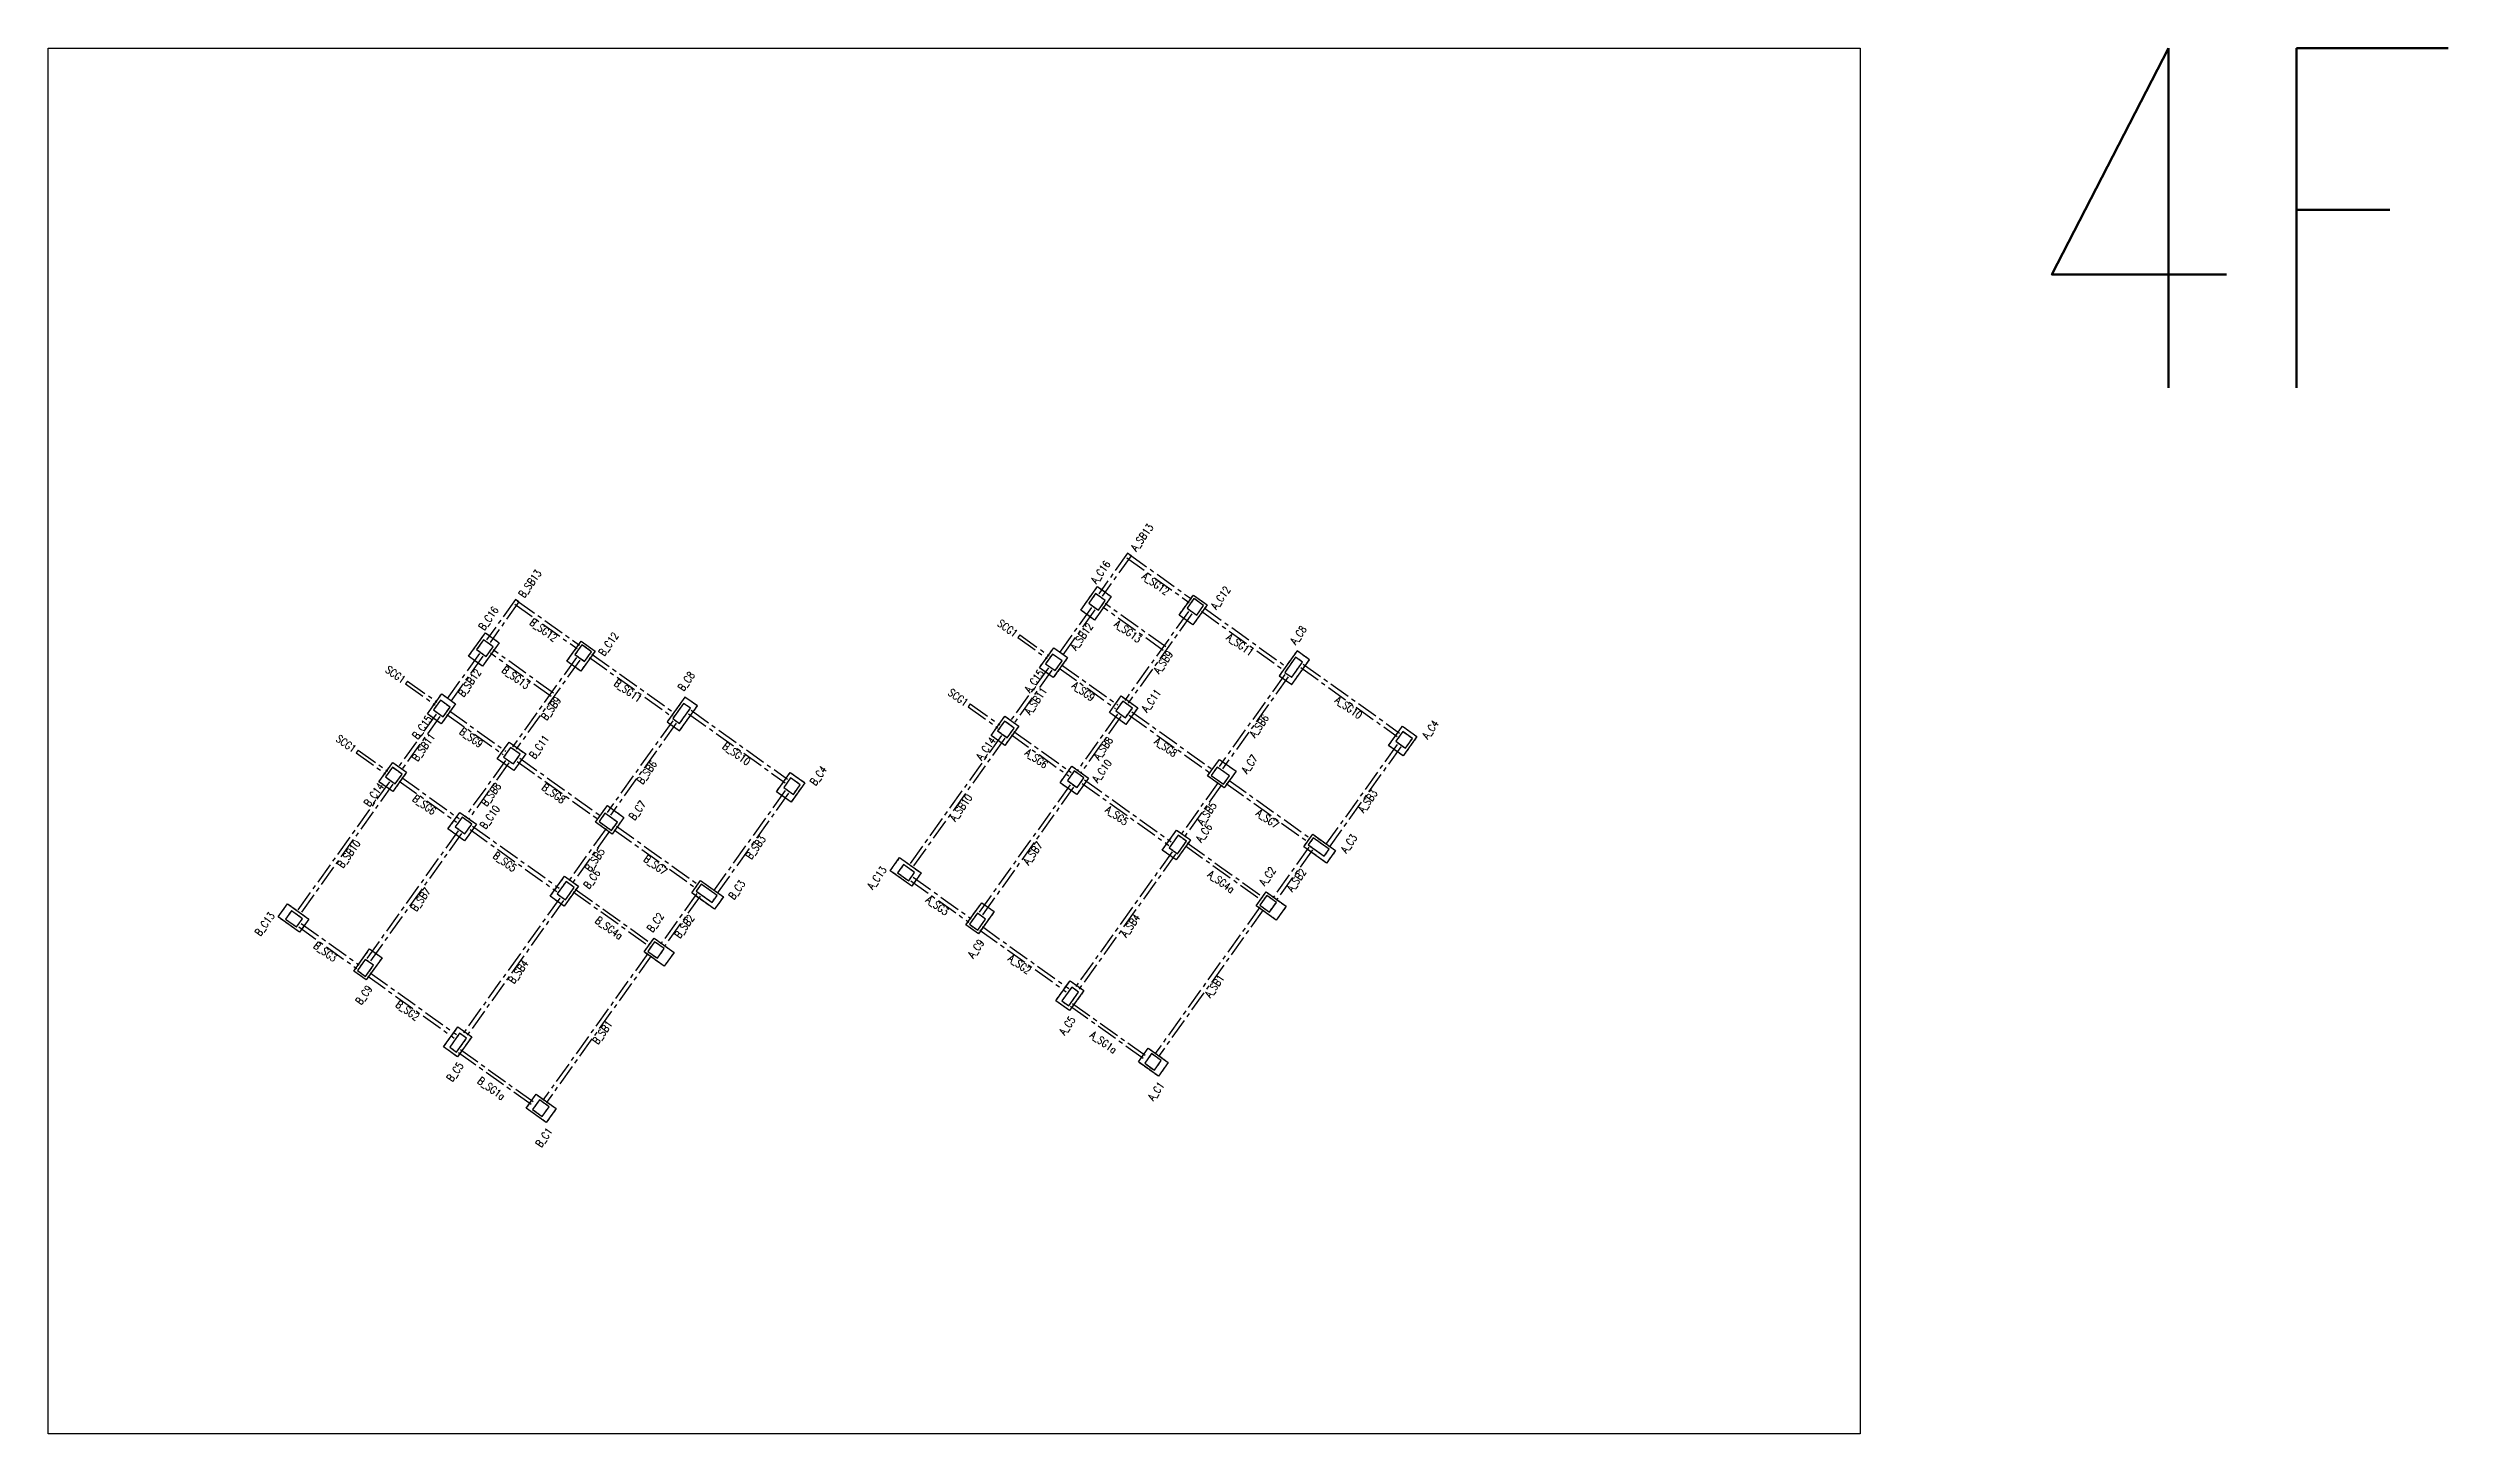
# Model space of a CAD drawing. Header units: millimetres. Extents: x 39613 to 69886, y 27475 to 191272.
# Drawn here: x 50002 to 64126, y 64097 to 72252 of the extents above; entities that cross this region are included whole.
import ezdxf
from ezdxf.enums import TextEntityAlignment as Align

# ---------------------------------------------------------------- set-up
doc = ezdxf.new("R2010")
doc.units = ezdxf.units.MM
doc.header["$LTSCALE"] = 100
doc.header["$MEASUREMENT"] = 0
doc.linetypes.add('CENTER', pattern=[2, 1.25, -0.25, 0.25, -0.25])
doc.linetypes.add('HIDDEN', pattern=[0.375, 0.25, -0.125])
for name, color, linetype in [('TC-COLUMN', 1, 'Continuous'), ('TC-TB', 2, 'Continuous'), ('TC-TC', 4, 'Continuous'), ('TC-虛柱', 4, 'HIDDEN'), ('TC-虛鋼柱', 4, 'HIDDEN'), ('TC-鋼柱', 11, 'Continuous'), ('TC-鋼粱', 183, 'CENTER')]:
    doc.layers.add(name, color=color, linetype=linetype)
doc.styles.get("Standard").update_dxf_attribs({"font": 'txt.shx', "width": 0.8, "bigfont": 'ae.shx'})

msp = doc.modelspace()

# ---------------------------------------------------------------- texts
at = {"layer": 'Defpoints', "color": 2, "width": 0.8}
msp.add_text('4F', height=2000, rotation=360, dxfattribs=at).set_placement((61589.25, 72252.05), align=Align.TOP_LEFT)
at = {"layer": 'TC-TB', "width": 0.8}
for s, rotation, p in [('A_SB13', 54.440027, (56440.49, 69372.22)), ('B_SB13', 54.440027, (52838.04, 69100.33)), ('A_SG12', 324, (56520.73, 69099.69)), ('B_SG12', 324, (52918.28, 68827.8)), ('SCG1', 324.440027, (55649.56, 68837.6)), ('A_SB12', 54.440027, (56084.87, 68788.78)), ('A_SG13', 324, (56357.4, 68819.46)), ('A_SG11', 324, (57017.64, 68741.4)), ('A_SB9', 54.440027, (56564.46, 68638.19)), ('SCG1', 324.440027, (52047.11, 68565.71)), ('B_SB12', 54.440027, (52482.42, 68516.89)), ('B_SG13', 324, (52754.95, 68547.57)), ('B_SG11', 324, (53415.19, 68469.51)), ('A_SG9', 324, (56095.6, 68466.34)), ('B_SB9', 54.440027, (52962.01, 68366.3)), ('SCG1', 324.440027, (55358.75, 68430.8)), ('A_SB11', 54.440027, (55813.88, 68409.71)), ('A_SG10', 324, (57656.27, 68371.09)), ('B_SG9', 324, (52493.15, 68194.45)), ('A_SB6', 54.440027, (57128.61, 68262.74)), ('SCG1', 324.440027, (51756.3, 68158.91)), ('B_SB11', 54.440027, (52211.43, 68137.82)), ('B_SG10', 324, (54053.82, 68099.2)), ('A_SG6', 324, (55818.89, 68071.09)), ('A_SB8', 54.440027, (56211.2, 68131.76)), ('A_SG8', 324, (56580.3, 68138.43)), ('B_SB6', 54.440027, (53526.16, 67990.85)), ('B_SG6', 324, (52216.44, 67799.2)), ('B_SB8', 54.440027, (52608.75, 67859.87)), ('B_SG8', 324, (52977.85, 67866.54)), ('A_SB10', 54.440027, (55374.4, 67782.04)), ('A_SB5', 54.440027, (56821.8, 67747.6)), ('A_SB3', 54.440027, (57768.66, 67820.64)), ('A_SG5', 324, (56292.43, 67735.75)), ('A_SG7', 324, (57179.36, 67716.49)), ('B_SB10', 54.440027, (51771.95, 67510.15)), ('B_SG5', 324, (52689.98, 67463.86)), ('B_SB5', 54.440027, (53219.35, 67475.71)), ('B_SB3', 54.440027, (54166.21, 67548.75)), ('A_SB7', 54.440027, (55796.91, 67513.84)), ('B_SG7', 324, (53576.91, 67444.6)), ('A_SG4a', 324, (56906.1, 67346.22)), ('A_SB2', 54.440027, (57349.04, 67355.41)), ('B_SB7', 54.440027, (52194.46, 67241.95)), ('A_SG3', 324, (55236.2, 67206.39)), ('B_SG4a', 324, (53303.65, 67074.33)), ('B_SB2', 54.440027, (53746.59, 67083.52)), ('A_SB4', 54.440027, (56371.55, 67088.54)), ('B_SG3', 324, (51633.75, 66934.5)), ('B_SB4', 54.440027, (52769.1, 66816.65)), ('A_SG2', 324, (55720.03, 66860.51)), ('A_SB1', 54.440027, (56866.34, 66731.76)), ('B_SG2', 324, (52117.58, 66588.62)), ('B_SB1', 54.440027, (53263.89, 66459.87)), ('A_SG1a', 324, (56213.94, 66401.58)), ('B_SG1a', 324, (52611.49, 66129.69))]:
    msp.add_text(s, height=45, rotation=rotation, dxfattribs=at).set_placement(p, align=Align.MIDDLE_CENTER)
at = {"layer": 'TC-TC', "width": 0.8}
for s, p in [('A_C16', (56196.3, 69168.19)), ('A_C12', (56902.89, 69017.04)), ('B_C16', (52593.85, 68896.3)), ('B_C12', (53300.44, 68745.15)), ('A_C8', (57360.44, 68797.69)), ('B_C8', (53757.99, 68525.8)), ('A_C15', (55805.52, 68526.97)), ('A_C11', (56494.43, 68411.65)), ('B_C15', (52203.07, 68255.08)), ('A_C4', (58137.58, 68242.13)), ('B_C11', (52891.98, 68139.76)), ('A_C14', (55521.68, 68129.93)), ('A_C7', (57072.72, 68038.41)), ('B_C4', (54535.13, 67970.24)), ('A_C10', (56204.51, 67998.35)), ('B_C14', (51919.23, 67858.04)), ('B_C7', (53470.27, 67766.52)), ('B_C10', (52602.06, 67726.46)), ('A_C6', (56804.49, 67633.98)), ('A_C3', (57657.88, 67571.09)), ('B_C6', (53202.04, 67362.09)), ('A_C13', (54879.51, 67369.18)), ('A_C2', (57178.43, 67378.95)), ('B_C3', (54055.43, 67299.2)), ('B_C13', (51277.06, 67097.29)), ('B_C2', (53575.98, 67107.06)), ('A_C9', (55462.94, 66952.1)), ('B_C9', (51860.49, 66680.21)), ('A_C5', (55999.62, 66499.48)), ('B_C5', (52397.17, 66227.59)), ('A_C1', (56522.63, 66113.3)), ('B_C1', (52920.18, 65841.41))]:
    msp.add_text(s, height=45, rotation=54.440027, dxfattribs=at).set_placement(p, align=Align.MIDDLE_CENTER)

# ---------------------------------------------------------------- linework, layer by layer
at = {"layer": 'Defpoints'}
msp.add_lwpolyline([(60666.19, 72252.05), (60666.19, 64096.68), (50001.56, 64096.68), (50001.56, 72252.05)], close=True, dxfattribs=at)
at = {"layer": 'TC-COLUMN'}
for points in [[(56259.6, 69024.59), (56160.73, 68886.3), (56079.38, 68944.45), (56178.24, 69082.75)], [(56658.15, 68915.42), (56742.48, 69033.38), (56823.83, 68975.22), (56739.5, 68857.26)], [(52476.93, 68672.56), (52575.79, 68810.86), (52657.15, 68752.71), (52558.28, 68614.41)], [(53055.7, 68643.53), (53140.03, 68761.49), (53221.38, 68703.33), (53137.05, 68585.37)], [(55836.93, 68605.31), (55921.26, 68723.27), (56002.61, 68665.11), (55918.29, 68547.15)], [(57247.88, 68558.55), (57321.1, 68506.21), (57425.77, 68652.64), (57352.55, 68704.98)], [(52234.49, 68333.42), (52318.81, 68451.38), (52400.16, 68393.22), (52315.84, 68275.26)], [(53645.43, 68286.66), (53718.65, 68234.32), (53823.32, 68380.75), (53750.11, 68433.09)], [(56317.75, 68439.62), (56415.37, 68369.83), (56345.58, 68272.21), (56247.96, 68342)], [(55551.94, 68206.64), (55633.36, 68320.53), (55714.71, 68262.38), (55633.29, 68148.49)], [(57891.43, 68147.66), (57972.85, 68261.55), (58058.27, 68200.49), (57976.85, 68086.59)], [(52715.3, 68167.73), (52812.92, 68097.94), (52743.13, 68000.32), (52645.51, 68070.11)], [(51949.49, 67934.75), (52030.91, 68048.64), (52112.26, 67990.49), (52030.84, 67876.6)], [(54288.98, 67875.77), (54370.4, 67989.66), (54455.82, 67928.6), (54374.4, 67814.7)], [(56027.82, 68026.32), (56125.44, 67956.54), (56055.66, 67858.92), (55958.03, 67928.7)], [(56896.03, 68066.38), (56993.65, 67996.59), (56923.87, 67898.97), (56826.25, 67968.76)], [(52425.37, 67754.43), (52522.99, 67684.65), (52453.21, 67587.03), (52355.58, 67656.81)], [(53293.58, 67794.49), (53391.2, 67724.7), (53321.42, 67627.08), (53223.8, 67696.87)], [(56559.75, 67532.35), (56644.08, 67650.31), (56725.43, 67592.16), (56641.1, 67474.2)], [(57392.25, 67552.02), (57444.59, 67625.23), (57578.81, 67529.27), (57526.47, 67456.06)], [(52957.3, 67260.46), (53041.63, 67378.42), (53122.98, 67320.27), (53038.65, 67202.31)], [(55084.66, 67320.86), (54958.57, 67411), (55013.82, 67488.29), (55139.91, 67398.14)], [(53789.8, 67280.13), (53842.14, 67353.34), (53976.36, 67257.38), (53924.02, 67184.17)], [(57230.34, 67120.58), (57112.38, 67204.9), (57170.54, 67286.25), (57288.5, 67201.93)], [(51482.22, 67048.97), (51356.12, 67139.11), (51411.37, 67216.4), (51537.46, 67126.25)], [(55496.76, 67222.94), (55569.98, 67170.6), (55476.93, 67040.44), (55403.71, 67092.78)], [(53627.89, 66848.69), (53509.93, 66933.01), (53568.09, 67014.36), (53686.05, 66930.04)], [(51894.31, 66951.06), (51967.53, 66898.72), (51874.48, 66768.55), (51801.26, 66820.89)], [(55932.25, 66645.98), (56016.58, 66763.94), (56097.93, 66705.78), (56013.6, 66587.82)], [(52329.8, 66374.09), (52414.13, 66492.05), (52495.48, 66433.89), (52411.15, 66315.93)], [(56536.62, 66201.64), (56418.66, 66285.96), (56476.81, 66367.32), (56594.77, 66282.99)], [(52934.17, 65929.75), (52816.21, 66014.08), (52874.36, 66095.43), (52992.32, 66011.1)]]:
    msp.add_lwpolyline(points, close=True, dxfattribs=at)
at = {"layer": 'TC-虛柱'}
for points in [[(56259.6, 69024.59), (56160.73, 68886.3), (56079.38, 68944.45), (56178.24, 69082.75)], [(56658.15, 68915.42), (56742.48, 69033.38), (56823.83, 68975.22), (56739.5, 68857.26)], [(52476.93, 68672.56), (52575.79, 68810.86), (52657.15, 68752.71), (52558.28, 68614.41)], [(53055.7, 68643.53), (53140.03, 68761.49), (53221.38, 68703.33), (53137.05, 68585.37)], [(55836.93, 68605.31), (55921.26, 68723.27), (56002.61, 68665.11), (55918.29, 68547.15)], [(57247.88, 68558.55), (57321.1, 68506.21), (57425.77, 68652.64), (57352.55, 68704.98)], [(52234.49, 68333.42), (52318.81, 68451.38), (52400.16, 68393.22), (52315.84, 68275.26)], [(53645.43, 68286.66), (53718.65, 68234.32), (53823.32, 68380.75), (53750.11, 68433.09)], [(56317.75, 68439.62), (56415.37, 68369.83), (56345.58, 68272.21), (56247.96, 68342)], [(55551.94, 68206.64), (55633.36, 68320.53), (55714.71, 68262.38), (55633.29, 68148.49)], [(57891.43, 68147.66), (57972.85, 68261.55), (58058.27, 68200.49), (57976.85, 68086.59)], [(52715.3, 68167.73), (52812.92, 68097.94), (52743.13, 68000.32), (52645.51, 68070.11)], [(51949.49, 67934.75), (52030.91, 68048.64), (52112.26, 67990.49), (52030.84, 67876.6)], [(54288.98, 67875.77), (54370.4, 67989.66), (54455.82, 67928.6), (54374.4, 67814.7)], [(56027.82, 68026.32), (56125.44, 67956.54), (56055.66, 67858.92), (55958.03, 67928.7)], [(56896.03, 68066.38), (56993.65, 67996.59), (56923.87, 67898.97), (56826.25, 67968.76)], [(52425.37, 67754.43), (52522.99, 67684.65), (52453.21, 67587.03), (52355.58, 67656.81)], [(53293.58, 67794.49), (53391.2, 67724.7), (53321.42, 67627.08), (53223.8, 67696.87)], [(56559.75, 67532.35), (56644.08, 67650.31), (56725.43, 67592.16), (56641.1, 67474.2)], [(57392.25, 67552.02), (57444.59, 67625.23), (57578.81, 67529.27), (57526.47, 67456.06)], [(52957.3, 67260.46), (53041.63, 67378.42), (53122.98, 67320.27), (53038.65, 67202.31)], [(55084.66, 67320.86), (54958.57, 67411), (55013.82, 67488.29), (55139.91, 67398.14)], [(53789.8, 67280.13), (53842.14, 67353.34), (53976.36, 67257.38), (53924.02, 67184.17)], [(57230.34, 67120.58), (57112.38, 67204.9), (57170.54, 67286.25), (57288.5, 67201.93)], [(51482.22, 67048.97), (51356.12, 67139.11), (51411.37, 67216.4), (51537.46, 67126.25)], [(55496.76, 67222.94), (55569.98, 67170.6), (55476.93, 67040.44), (55403.71, 67092.78)], [(53627.89, 66848.69), (53509.93, 66933.01), (53568.09, 67014.36), (53686.05, 66930.04)], [(51894.31, 66951.06), (51967.53, 66898.72), (51874.48, 66768.55), (51801.26, 66820.89)], [(55932.25, 66645.98), (56016.58, 66763.94), (56097.93, 66705.78), (56013.6, 66587.82)], [(52329.8, 66374.09), (52414.13, 66492.05), (52495.48, 66433.89), (52411.15, 66315.93)], [(56536.62, 66201.64), (56418.66, 66285.96), (56476.81, 66367.32), (56594.77, 66282.99)], [(52934.17, 65929.75), (52816.21, 66014.08), (52874.36, 66095.43), (52992.32, 66011.1)]]:
    msp.add_lwpolyline(points, close=True, dxfattribs=at)
at = {"layer": 'TC-虛鋼柱'}
for points in [[(56183.42, 68943.83), (56224.13, 69000.78), (56167.18, 69041.49), (56126.48, 68984.54)], [(56762.19, 68914.8), (56802.9, 68971.74), (56745.96, 69012.45), (56705.25, 68955.5)], [(52580.97, 68671.94), (52621.68, 68728.89), (52564.74, 68769.6), (52524.03, 68712.65)], [(53159.74, 68642.91), (53200.45, 68699.85), (53143.51, 68740.56), (53102.8, 68683.62)], [(55929.35, 68588.42), (55970.05, 68645.36), (55913.11, 68686.07), (55872.4, 68629.13)], [(57385.09, 68638.7), (57344.41, 68667.78), (57280.44, 68578.3), (57321.11, 68549.22)], [(52326.9, 68316.53), (52367.6, 68373.47), (52310.66, 68414.18), (52269.95, 68357.24)], [(53782.64, 68366.81), (53741.96, 68395.89), (53677.99, 68306.41), (53718.66, 68277.33)], [(56342.69, 68311.16), (56383.4, 68368.1), (56326.45, 68408.81), (56285.74, 68351.87)], [(55647.26, 68193.82), (55687.96, 68250.76), (55631.02, 68291.47), (55590.31, 68234.53)], [(57990.82, 68131.93), (58031.53, 68188.87), (57974.58, 68229.58), (57933.87, 68172.63)], [(52740.24, 68039.27), (52780.95, 68096.21), (52724, 68136.92), (52683.29, 68079.98)], [(52044.81, 67921.93), (52085.52, 67978.87), (52028.57, 68019.58), (51987.86, 67962.64)], [(54388.37, 67860.04), (54429.08, 67916.98), (54372.13, 67957.69), (54331.42, 67900.74)], [(56057.71, 67900.47), (56098.41, 67957.42), (56041.47, 67998.13), (56000.76, 67941.18)], [(56920.39, 67919.9), (56955.28, 67968.71), (56882.06, 68021.05), (56847.17, 67972.24)], [(52455.26, 67628.58), (52495.96, 67685.53), (52439.02, 67726.24), (52398.31, 67669.29)], [(53317.94, 67648.01), (53352.83, 67696.82), (53279.61, 67749.16), (53244.72, 67700.35)], [(56649.25, 67511.39), (56701.59, 67584.61), (56652.78, 67619.5), (56600.44, 67546.29)], [(57512.55, 67496.74), (57541.63, 67537.42), (57448.07, 67604.3), (57419, 67563.62)], [(55066.95, 67351.96), (55101.84, 67400.78), (55036.76, 67447.3), (55001.87, 67398.49)], [(53046.8, 67239.5), (53099.14, 67312.72), (53050.33, 67347.61), (52997.99, 67274.4)], [(53910.1, 67224.85), (53939.18, 67265.53), (53845.62, 67332.41), (53816.55, 67291.73)], [(57190.25, 67167.67), (57230.96, 67224.62), (57174.02, 67265.33), (57133.31, 67208.38)], [(51464.5, 67080.07), (51499.39, 67128.89), (51434.31, 67175.41), (51399.42, 67126.6)], [(55473.45, 67061.37), (55519.97, 67126.45), (55471.16, 67161.34), (55424.64, 67096.26)], [(53587.8, 66895.78), (53628.51, 66952.73), (53571.57, 66993.44), (53530.86, 66936.49)], [(51871, 66789.48), (51917.52, 66854.56), (51868.71, 66889.45), (51822.19, 66824.37)], [(56008.96, 66615.72), (56067.12, 66697.07), (56026.44, 66726.15), (55968.29, 66644.8)], [(52406.51, 66343.83), (52464.67, 66425.18), (52423.99, 66454.26), (52365.84, 66372.91)], [(56512.8, 66237.1), (56553.51, 66294.05), (56496.56, 66334.76), (56455.85, 66277.81)], [(52910.35, 65965.21), (52951.06, 66022.16), (52894.11, 66062.87), (52853.4, 66005.92)]]:
    msp.add_lwpolyline(points, close=True, dxfattribs=at)
at = {"layer": 'TC-鋼柱'}
for points in [[(56183.42, 68943.83), (56224.13, 69000.78), (56167.18, 69041.49), (56126.48, 68984.54)], [(56762.19, 68914.8), (56802.9, 68971.74), (56745.96, 69012.45), (56705.25, 68955.5)], [(52580.97, 68671.94), (52621.68, 68728.89), (52564.74, 68769.6), (52524.03, 68712.65)], [(53159.74, 68642.91), (53200.45, 68699.85), (53143.51, 68740.56), (53102.8, 68683.62)], [(55929.35, 68588.42), (55970.05, 68645.36), (55913.11, 68686.07), (55872.4, 68629.13)], [(57385.09, 68638.7), (57344.41, 68667.78), (57280.44, 68578.3), (57321.11, 68549.22)], [(52326.9, 68316.53), (52367.6, 68373.47), (52310.66, 68414.18), (52269.95, 68357.24)], [(53782.64, 68366.81), (53741.96, 68395.89), (53677.99, 68306.41), (53718.66, 68277.33)], [(56342.69, 68311.16), (56383.4, 68368.1), (56326.45, 68408.81), (56285.74, 68351.87)], [(55647.26, 68193.82), (55687.96, 68250.76), (55631.02, 68291.47), (55590.31, 68234.53)], [(57990.82, 68131.93), (58031.53, 68188.87), (57974.58, 68229.58), (57933.87, 68172.63)], [(52740.24, 68039.27), (52780.95, 68096.21), (52724, 68136.92), (52683.29, 68079.98)], [(52044.81, 67921.93), (52085.52, 67978.87), (52028.57, 68019.58), (51987.86, 67962.64)], [(54388.37, 67860.04), (54429.08, 67916.98), (54372.13, 67957.69), (54331.42, 67900.74)], [(56057.71, 67900.47), (56098.41, 67957.42), (56041.47, 67998.13), (56000.76, 67941.18)], [(56920.39, 67919.9), (56955.28, 67968.71), (56882.06, 68021.05), (56847.17, 67972.24)], [(52455.26, 67628.58), (52495.96, 67685.53), (52439.02, 67726.24), (52398.31, 67669.29)], [(53317.94, 67648.01), (53352.83, 67696.82), (53279.61, 67749.16), (53244.72, 67700.35)], [(56649.25, 67511.39), (56701.59, 67584.61), (56652.78, 67619.5), (56600.44, 67546.29)], [(57512.55, 67496.74), (57541.63, 67537.42), (57448.07, 67604.3), (57419, 67563.62)], [(55066.95, 67351.96), (55101.84, 67400.78), (55036.76, 67447.3), (55001.87, 67398.49)], [(53046.8, 67239.5), (53099.14, 67312.72), (53050.33, 67347.61), (52997.99, 67274.4)], [(53910.1, 67224.85), (53939.18, 67265.53), (53845.62, 67332.41), (53816.55, 67291.73)], [(57190.25, 67167.67), (57230.96, 67224.62), (57174.02, 67265.33), (57133.31, 67208.38)], [(51464.5, 67080.07), (51499.39, 67128.89), (51434.31, 67175.41), (51399.42, 67126.6)], [(55473.45, 67061.37), (55519.97, 67126.45), (55471.16, 67161.34), (55424.64, 67096.26)], [(53587.8, 66895.78), (53628.51, 66952.73), (53571.57, 66993.44), (53530.86, 66936.49)], [(51871, 66789.48), (51917.52, 66854.56), (51868.71, 66889.45), (51822.19, 66824.37)], [(56008.96, 66615.72), (56067.12, 66697.07), (56026.44, 66726.15), (55968.29, 66644.8)], [(52406.51, 66343.83), (52464.67, 66425.18), (52423.99, 66454.26), (52365.84, 66372.91)], [(56512.8, 66237.1), (56553.51, 66294.05), (56496.56, 66334.76), (56455.85, 66277.81)], [(52910.35, 65965.21), (52951.06, 66022.16), (52894.11, 66062.87), (52853.4, 66005.92)]]:
    msp.add_lwpolyline(points, close=True, dxfattribs=at)
at = {"layer": 'TC-鋼粱'}
for p, q in [((56355.58, 69279.23), (56185.2, 69040.9)), ((56375.92, 69264.69), (56205.54, 69026.36)), ((56351.21, 69251.62), (56717.47, 68989.79)), ((56375.92, 69264.69), (56355.58, 69279.23)), ((56365.75, 69271.96), (56732.01, 69010.13)), ((52753.13, 69007.34), (52582.75, 68769.01)), ((52773.47, 68992.8), (52603.09, 68754.47)), ((52748.76, 68979.73), (53115.02, 68717.9)), ((52773.47, 68992.8), (52753.13, 69007.34)), ((52763.3, 69000.07), (53129.56, 68738.24)), ((56143.03, 68960.41), (55941.3, 68678.21)), ((56163.37, 68945.87), (55961.63, 68663.68)), ((56565.09, 68707.86), (56209, 68962.42)), ((56579.63, 68728.2), (56223.54, 68982.76)), ((56713.67, 68937.19), (56338.55, 68412.46)), ((56790.68, 68937.45), (57276.58, 68590.1)), ((56805.22, 68957.79), (57291.12, 68610.43)), ((55720.46, 68799.21), (55708.83, 68782.94)), ((55720.46, 68799.21), (55893.34, 68675.62)), ((56734.01, 68922.65), (56358.89, 68397.92)), ((52540.58, 68688.52), (52338.85, 68406.33)), ((52560.92, 68673.98), (52359.18, 68391.79)), ((52962.64, 68435.97), (52606.55, 68690.53)), ((52977.18, 68456.31), (52621.09, 68710.87)), ((53111.22, 68665.3), (52736.1, 68140.57)), ((53131.56, 68650.76), (52756.44, 68126.03)), ((53188.23, 68665.56), (53674.13, 68318.21)), ((53202.77, 68685.9), (53688.67, 68338.54)), ((55708.83, 68782.94), (55881.71, 68659.35)), ((52118.01, 68527.32), (52106.38, 68511.05)), ((52106.38, 68511.05), (52279.26, 68387.46)), ((52118.01, 68527.32), (52290.89, 68403.73)), ((55888.96, 68605), (55659.21, 68283.61)), ((55909.29, 68590.46), (55679.54, 68269.08)), ((55952.02, 68602.94), (56283.52, 68365.96)), ((55966.56, 68623.28), (56298.06, 68386.29)), ((57280.72, 68565.8), (56893.99, 68024.82)), ((57301.06, 68551.26), (56914.33, 68010.28)), ((57374.32, 68606.45), (57941.73, 68200.82)), ((57388.86, 68626.79), (57956.27, 68221.16)), ((55429.64, 68392.41), (55418.01, 68376.14)), ((55418.01, 68376.14), (55590.9, 68252.55)), ((55429.64, 68392.41), (55602.53, 68268.82)), ((52286.51, 68333.11), (52056.76, 68011.72)), ((52306.84, 68318.57), (52077.09, 67997.19)), ((52349.57, 68331.05), (52681.07, 68094.07)), ((52364.11, 68351.39), (52695.61, 68114.4)), ((53678.28, 68293.91), (53291.54, 67752.93)), ((53698.61, 68279.37), (53311.88, 67738.39)), ((53771.87, 68334.56), (54339.28, 67928.93)), ((53786.41, 68354.9), (54353.82, 67949.27)), ((55685.91, 68230.69), (56023.11, 67989.64)), ((56296.2, 68332.1), (56057.86, 67998.7)), ((56316.53, 68317.56), (56078.2, 67984.16)), ((56365.46, 68325.82), (56843.4, 67984.16)), ((56380, 68346.16), (56857.94, 68004.49)), ((51827.2, 68120.52), (51815.56, 68104.25)), ((51815.56, 68104.25), (51988.45, 67980.66)), ((51827.2, 68120.52), (52000.08, 67996.93)), ((55612.97, 68206.04), (55064.95, 67439.44)), ((55633.31, 68191.5), (55085.29, 67424.9)), ((55671.37, 68210.35), (56008.57, 67969.3)), ((57942.54, 68154.14), (57520.99, 67564.46)), ((57962.88, 68139.61), (57541.33, 67549.92)), ((52083.46, 67958.8), (52420.66, 67717.75)), ((52693.75, 68060.21), (52455.41, 67726.81)), ((52714.09, 68045.67), (52475.75, 67712.27)), ((52763.01, 68053.93), (53240.95, 67712.27)), ((52777.55, 68074.27), (53255.49, 67732.6)), ((56102.19, 67945.5), (56612.66, 67580.58)), ((56950.52, 67944.62), (57432.67, 67599.95)), ((52010.52, 67934.15), (51462.5, 67167.55)), ((52030.86, 67919.61), (51482.84, 67153.01)), ((52068.92, 67938.46), (52406.12, 67697.41)), ((54340.09, 67882.25), (53918.55, 67292.57)), ((54360.43, 67867.72), (53938.88, 67278.03)), ((56017.47, 67916.95), (55481.04, 67166.57)), ((56037.81, 67902.41), (55501.38, 67152.03)), ((56087.65, 67925.16), (56598.12, 67560.24)), ((56888.13, 67930.66), (56667.14, 67621.53)), ((56908.47, 67916.13), (56687.48, 67606.99)), ((56935.98, 67924.28), (57418.13, 67579.61)), ((52499.74, 67673.61), (53010.21, 67308.69)), ((53285.68, 67658.77), (53064.69, 67349.64)), ((53348.07, 67672.73), (53830.22, 67328.06)), ((52415.02, 67645.06), (51878.59, 66894.68)), ((52435.36, 67630.52), (51898.93, 66880.14)), ((52485.2, 67653.27), (52995.68, 67288.35)), ((53306.02, 67644.24), (53085.03, 67335.1)), ((53333.53, 67652.39), (53815.68, 67307.72)), ((56617, 67522.16), (56046.49, 66724.11)), ((56695.19, 67558.46), (57142.62, 67238.6)), ((56706.82, 67574.73), (57154.25, 67254.87)), ((57422.69, 67548.69), (57210.34, 67251.65)), ((57443.02, 67534.15), (57230.68, 67237.11)), ((56637.34, 67507.62), (56066.83, 66709.57)), ((53014.55, 67250.27), (52444.05, 66452.22)), ((53034.89, 67235.73), (52464.38, 66437.68)), ((53092.74, 67286.57), (53540.17, 66966.71)), ((53104.37, 67302.84), (53551.8, 66982.98)), ((53820.24, 67276.8), (53607.89, 66979.76)), ((53840.57, 67262.26), (53628.23, 66965.22)), ((55079.45, 67352.25), (55420.86, 67108.18)), ((55093.98, 67372.59), (55435.4, 67128.52)), ((51491.54, 67100.7), (51832.95, 66856.63)), ((57133.59, 67195.88), (56516.56, 66332.75)), ((57153.93, 67181.35), (56536.9, 66318.21)), ((51477, 67080.36), (51818.41, 66836.29)), ((55485.94, 67061.66), (55994.23, 66698.29)), ((55500.48, 67081.99), (56008.77, 66718.63)), ((53531.14, 66923.99), (52914.11, 66060.86)), ((53551.48, 66909.46), (52934.45, 66046.32)), ((51883.49, 66789.77), (52391.79, 66426.4)), ((51898.03, 66810.1), (52406.32, 66446.74)), ((56020.01, 66613.97), (56459.35, 66299.9)), ((56031.64, 66630.24), (56470.98, 66316.17)), ((52417.56, 66342.09), (52856.9, 66028.01)), ((52429.19, 66358.36), (52868.53, 66044.28))]:
    msp.add_line(p, q, dxfattribs=at)

msp.set_redraw_order([(e.dxf.handle, doc.entitydb.next_handle()) for e in msp.query("TEXT MTEXT ATTDEF DIMENSION ARC_DIMENSION")])  # texts and dimensions are drawn at this point

doc.saveas('drawing.dxf')
